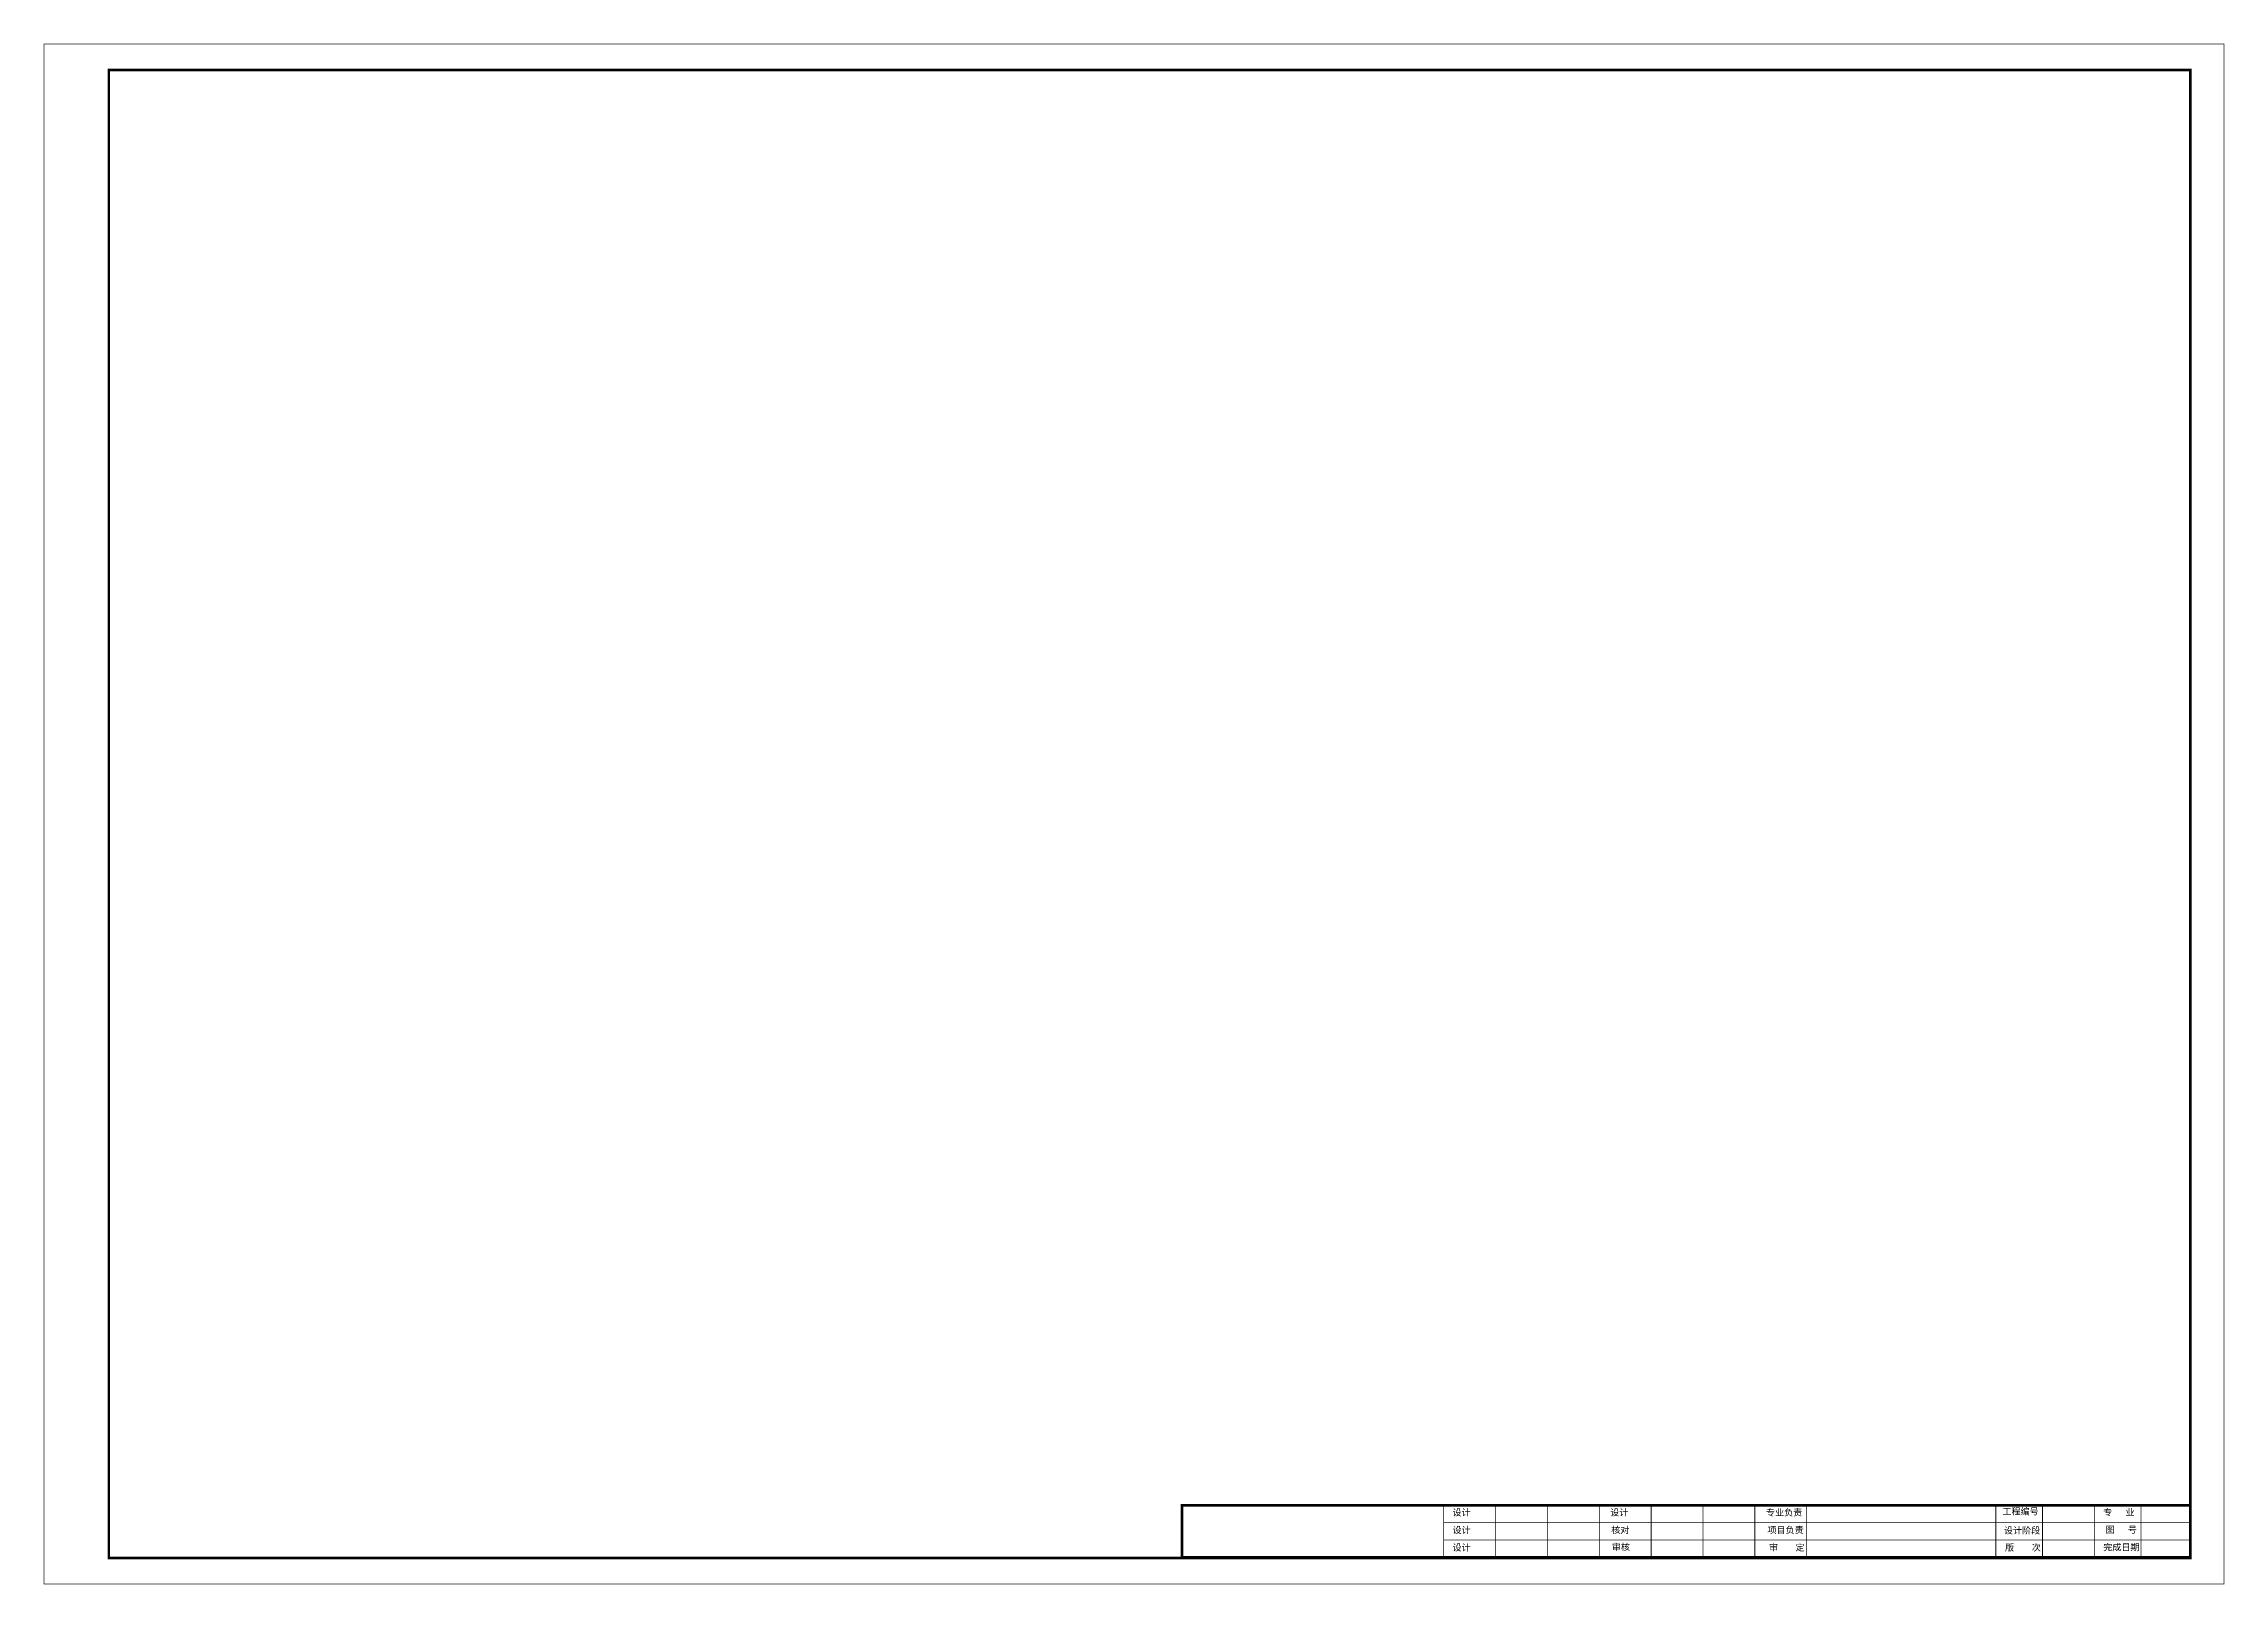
# Model space of a CAD drawing. Header units: millimetres. Extents: x -97827 to 102672, y -98778 to 101248.
# Drawn here: x -8099 to -7258, y -61 to 534 of the extents above; entities that cross this region are included whole.
import ezdxf

# ---------------------------------------------------------------- set-up
doc = ezdxf.new("R2010")
doc.units = ezdxf.units.MM
doc.layers.get('0').update_dxf_attribs({"lineweight": 15})
doc.layers.add('0.9-6-天花轮廓', color=2, linetype='Continuous', lineweight=15)
doc.styles.get("Standard").update_dxf_attribs({"font": ''})
doc.styles.get('Standard').set_extended_font_data('SimSun')

# ---------------------------------------------------------------- blocks, each defined once
blk = doc.blocks.new('a1图框')
at = {"const_width": 0.3}
for points in [[(36.4, -31.98), (36.4, -31.98), (877.4, -31.98), (877.4, -625.98), (36.4, -625.98)], [(61.4, -41.98), (864.4, -41.98), (864.4, -615.98), (61.4, -615.98)], [(475.4, -595.65), (576.4, -595.65), (576.4, -615.65), (475.4, -615.65)], [(576.4, -595.65), (596.4, -595.65), (596.4, -602.32), (576.4, -602.32)], [(596.4, -595.65), (616.4, -595.65), (616.4, -602.32), (596.4, -602.32)], [(616.4, -596.36), (616.4, -595.65), (636.4, -595.65), (636.4, -602.32), (616.4, -602.32)], [(636.4, -595.65), (656.4, -595.65), (656.4, -602.32), (636.4, -602.32)], [(656.4, -595.65), (676.4, -595.65), (676.4, -602.32), (656.4, -602.32)], [(676.4, -595.65), (696.4, -595.65), (696.4, -602.32), (676.4, -602.32)], [(696.4, -595.65), (696.4, -600.78), (696.4, -595.65), (716.4, -595.65), (716.4, -602.32), (696.4, -602.32)], [(716.4, -595.65), (789.4, -595.65), (789.4, -602.32), (716.4, -602.32)], [(789.4, -595.65), (807.4, -595.65), (807.4, -602.32), (789.4, -602.32)], [(807.4, -595.65), (827.4, -595.65), (827.4, -602.32), (807.4, -602.32)], [(827.4, -595.65), (845.4, -595.65), (845.4, -602.32), (827.4, -602.32)], [(845.4, -595.65), (864.4, -595.65), (864.4, -602.32), (845.4, -602.32)], [(576.4, -602.32), (596.4, -602.32), (596.4, -608.98), (576.4, -608.98)], [(596.4, -602.32), (616.4, -602.32), (616.4, -608.98), (596.4, -608.98)], [(616.4, -602.32), (636.4, -602.32), (636.4, -608.98), (616.4, -608.98)], [(636.4, -602.32), (656.4, -602.32), (656.4, -608.98), (636.4, -608.98)], [(656.4, -602.32), (676.4, -602.32), (676.4, -608.98), (656.4, -608.98)], [(676.4, -602.32), (696.4, -602.32), (696.4, -608.98), (676.4, -608.98)], [(696.4, -602.32), (716.4, -602.32), (716.4, -608.98), (696.4, -608.98)], [(716.4, -602.32), (789.4, -602.32), (789.4, -608.98), (716.4, -608.98)], [(789.4, -602.32), (807.4, -602.32), (807.4, -608.98), (789.4, -608.98)], [(807.4, -602.32), (827.4, -602.32), (827.4, -608.98), (807.4, -608.98)], [(827.4, -602.32), (845.4, -602.32), (845.4, -608.98), (827.4, -608.98)], [(845.4, -602.32), (864.4, -602.32), (864.4, -608.98), (845.4, -608.98)], [(576.4, -608.98), (596.4, -608.98), (596.4, -615.65), (576.4, -615.65)], [(596.4, -608.98), (616.4, -608.98), (616.4, -615.65), (596.4, -615.65)], [(616.4, -608.98), (636.4, -608.98), (636.4, -615.65), (616.4, -615.65)], [(636.4, -608.98), (656.4, -608.98), (656.4, -615.65), (636.4, -615.65)], [(656.4, -608.98), (676.4, -608.98), (676.4, -615.65), (656.4, -615.65)], [(676.4, -608.98), (696.4, -608.98), (696.4, -615.65), (676.4, -615.65)], [(696.4, -608.98), (716.4, -608.98), (716.4, -615.65), (696.4, -615.65)], [(716.4, -608.98), (789.4, -608.98), (789.4, -615.65), (716.4, -615.65)], [(789.4, -608.98), (807.4, -608.98), (807.4, -615.65), (789.4, -615.65)], [(807.4, -608.98), (807.4, -608.98), (807.4, -608.98), (827.4, -608.98), (827.4, -615.65), (807.4, -615.65)], [(827.4, -608.98), (845.4, -608.98), (845.4, -615.65), (827.4, -615.65)], [(845.4, -608.98), (864.4, -608.98), (864.4, -615.65), (845.4, -615.65)]]:
    blk.add_lwpolyline(points, close=True, dxfattribs=at)
at = {"char_height": 2.5, "attachment_point": 1}
for s, insert in [('设计 ', (579.77, -597.15)), ('设计 ', (640.6, -597.15)), ('专业负责 ', (700.7, -597.15)), ('工程编号 ', (791.94, -596.72)), ('专   业 ', (830.82, -597.05)), ('设计 ', (579.77, -603.93)), ('核对 ', (641.02, -603.93)), ('项目负责', (701.27, -603.93)), ('设计阶段 ', (792.51, -604.1)), ('图   号 ', (831.71, -603.76)), ('设计 ', (579.77, -610.67)), ('审核 ', (641.22, -610.5)), ('审    定 ', (701.82, -610.67)), ('版    次 ', (792.94, -610.67)), ('完成日期 ', (830.82, -610.56))]:
    blk.add_mtext_dynamic_manual_height_columns(s, width=97.1874, gutter_width=12.5, heights=[0], dxfattribs=dict(at, insert=insert))

msp = doc.modelspace()

# ---------------------------------------------------------------- linework, layer by layer
msp.add_lwpolyline([(-8073.79, 523.64, 0.3, 0.3, 0), (-8073.79, 523.64, 1, 1, 0), (-7270.79, 523.64, 1, 1, 0), (-7270.79, -50.36, 1, 1, 0), (-8073.79, -50.36, 1, 1, 0)], format="xyseb", close=True)
at = {"const_width": 1}
msp.add_lwpolyline([(-7659.79, -30.03), (-7270.79, -30.03), (-7270.79, -50.03), (-7659.79, -50.03)], close=True, dxfattribs=at)
at = {"layer": '0.9-6-天花轮廓'}
for centre in [(2172.61, 1248.38), (2671.63, 1221.71)]:
    msp.add_circle(centre, 100000, dxfattribs=at)

# ---------------------------------------------------------------- block references
msp.add_blockref('a1图框', (-8135.19, 565.62))

doc.saveas('drawing.dxf')
